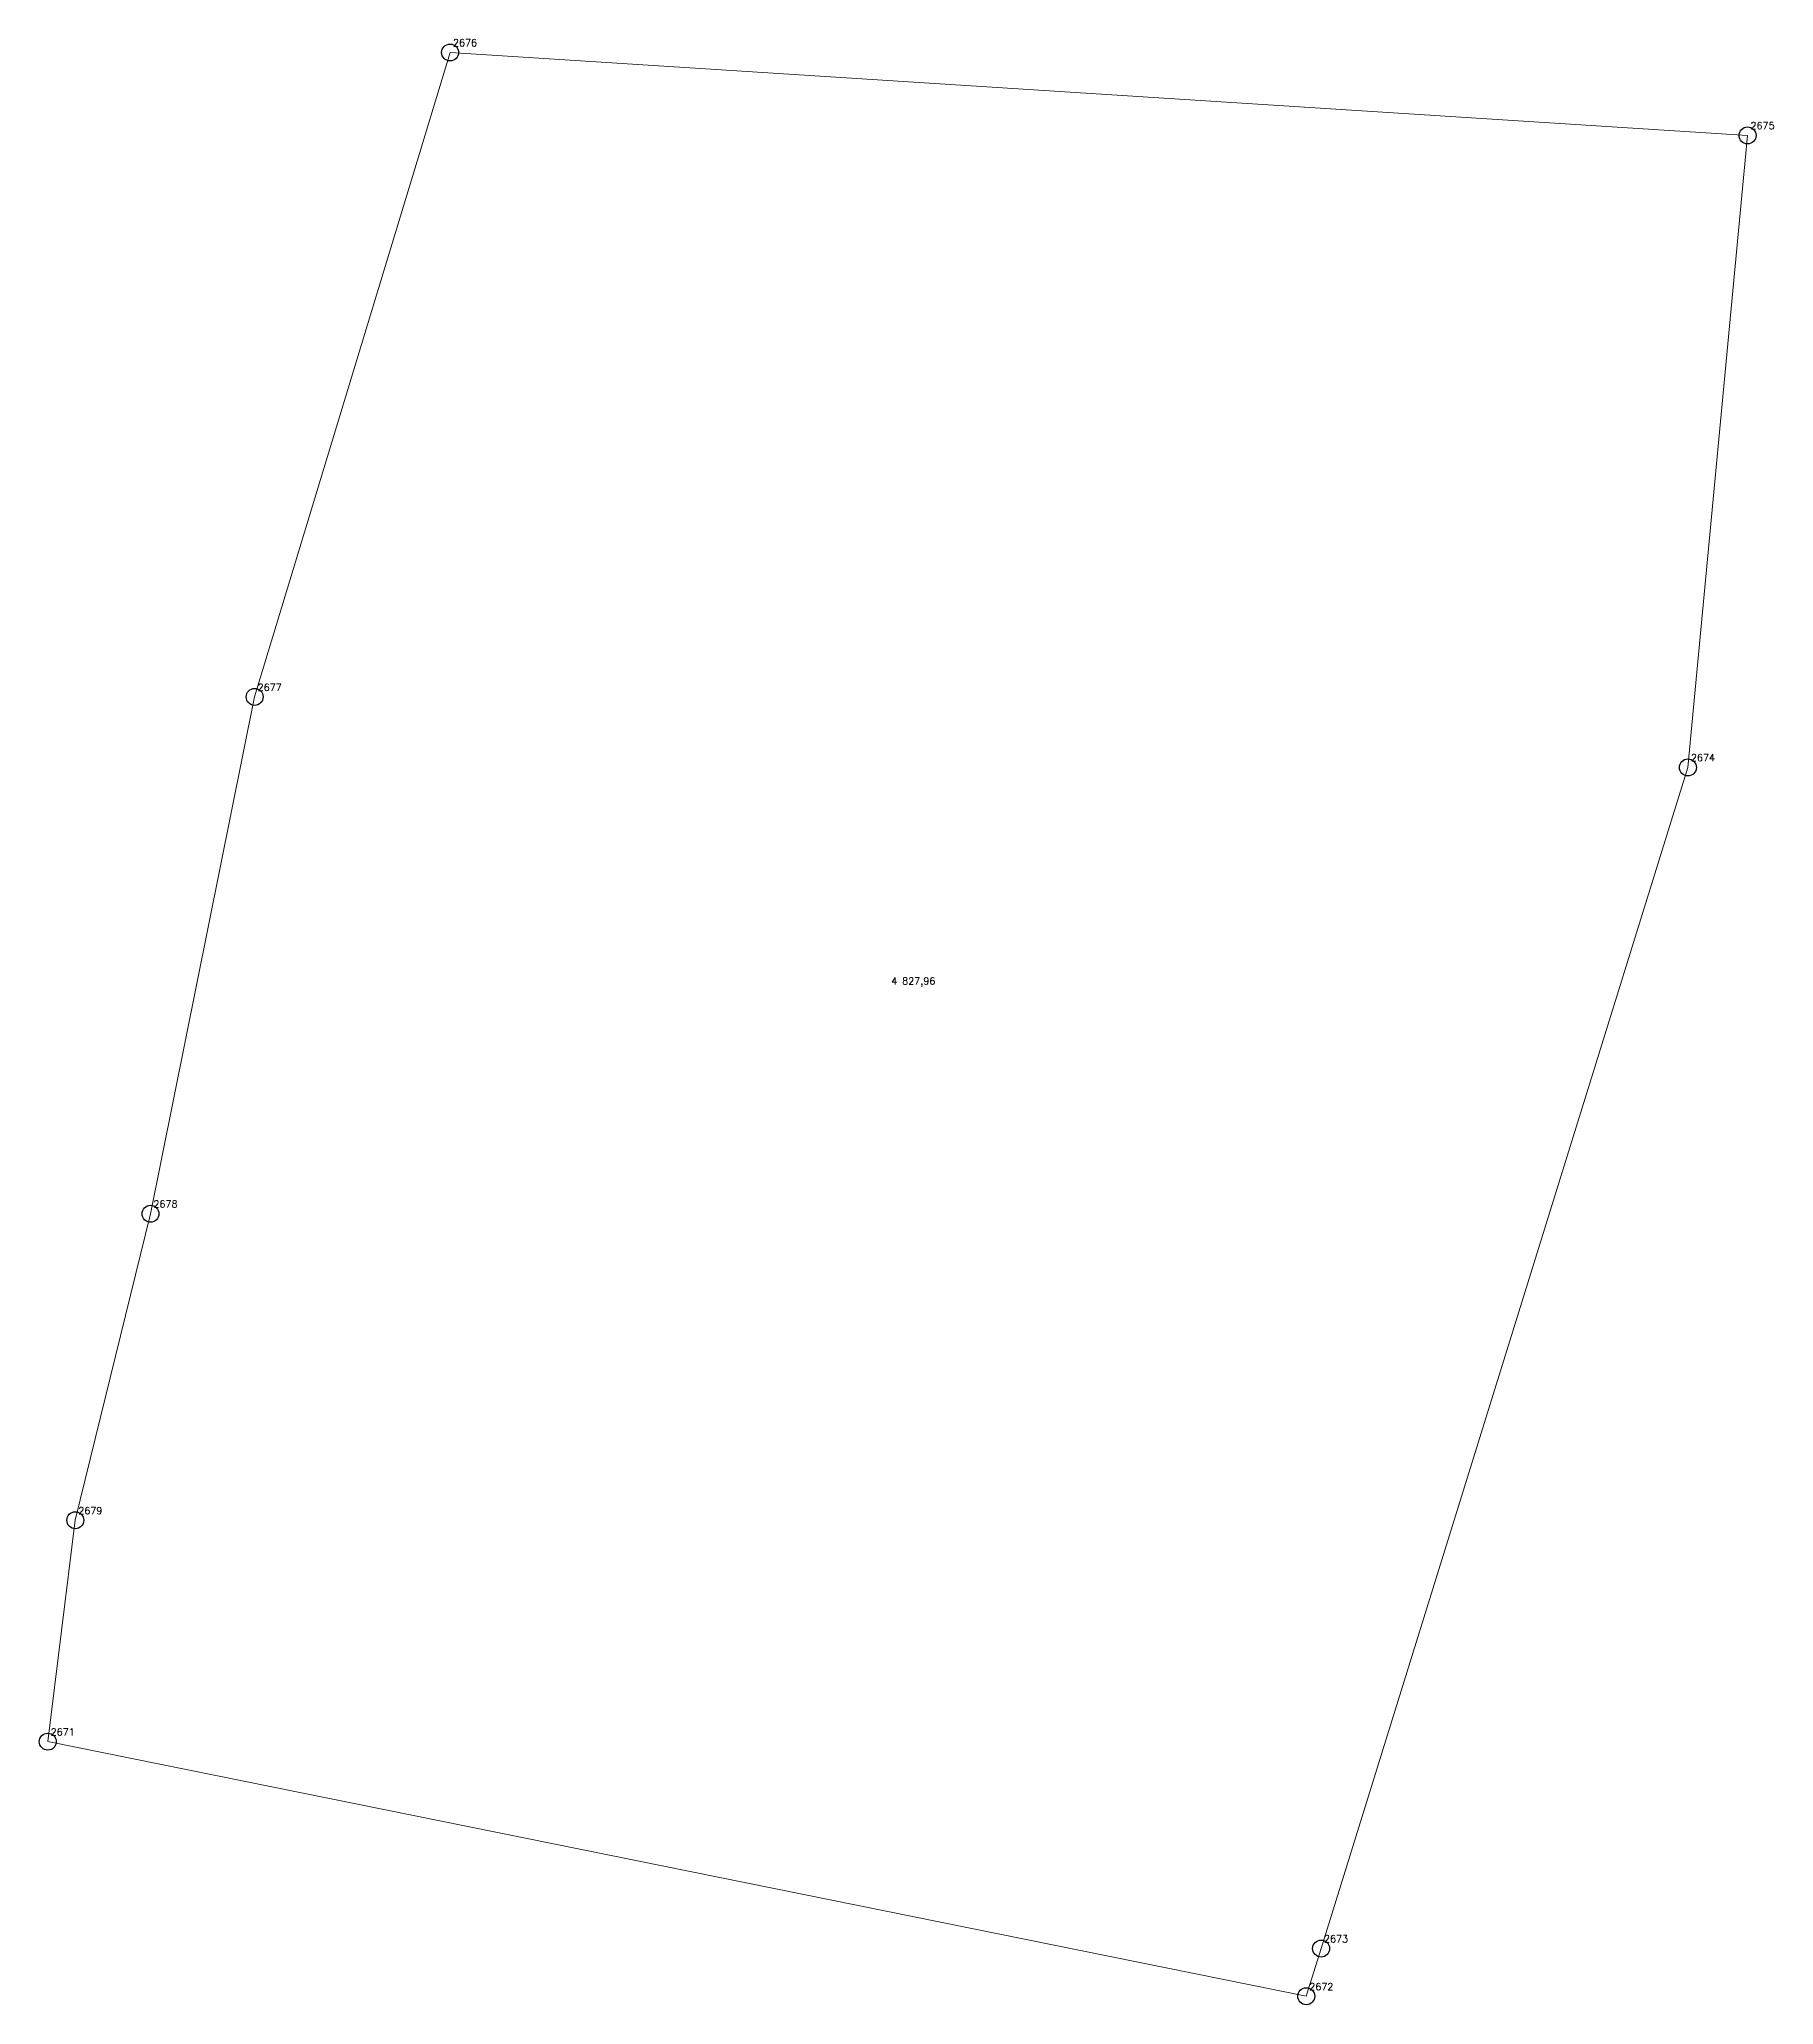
# Model space of a CAD drawing. Extents: x 1391578 to 1399811, y 355675 to 360827.
# Drawn here: x 1399488.3 to 1399565.1, y 360093.4 to 360180.4 of the extents above; entities that cross this region are included whole.
import ezdxf

# ---------------------------------------------------------------- set-up
doc = ezdxf.new("R2010")
doc.units = 0
doc.header["$PDMODE"] = 33
doc.header["$PDSIZE"] = 0.75
doc.layers.add('6 - утвержденные границы территорий окн', color=7, linetype='Continuous')
doc.styles.get("Standard").update_dxf_attribs({"font": 'simplex.shx'})

msp = doc.modelspace()

# ---------------------------------------------------------------- texts
at = {"layer": '6 - утвержденные границы территорий окн', "color": 7}
for s, p in [('2676', (1399506.638, 360180.058)), ('2675', (1399564.078, 360176.388)), ('2677', (1399497.988, 360151.528)), ('2674', (1399561.438, 360148.408)), ('4 827,96', (1399526.043, 360138.527)), ('2678', (1399493.378, 360128.648)), ('2679', (1399490.048, 360115.078)), ('2671', (1399488.83, 360105.278)), ('2673', (1399545.198, 360096.118)), ('2672', (1399544.543, 360094.007))]:
    msp.add_text(s, height=0.3111, dxfattribs=at).set_placement(p)

# ---------------------------------------------------------------- linework, layer by layer
at = {"layer": '6 - утвержденные границы территорий окн', "color": 7, "lineweight": 20}
msp.add_lwpolyline([(1399488.701, 360105.003), (1399489.919, 360114.804), (1399493.249, 360128.374), (1399497.859, 360151.254), (1399506.509, 360179.784), (1399563.949, 360176.114), (1399561.309, 360148.134), (1399545.069, 360095.844), (1399544.414, 360093.733), (1399488.701, 360105.003)], close=True, dxfattribs=at)
at = {"layer": '6 - утвержденные границы территорий окн'}
for p in [(1399506.509, 360179.784), (1399563.949, 360176.114), (1399497.859, 360151.254), (1399561.309, 360148.134), (1399493.249, 360128.374), (1399489.919, 360114.804), (1399488.701, 360105.003), (1399545.069, 360095.844), (1399544.414, 360093.733)]:
    msp.add_point(p, dxfattribs=at)

msp.set_redraw_order([(e.dxf.handle, doc.entitydb.next_handle()) for e in msp.query("TEXT MTEXT ATTDEF DIMENSION ARC_DIMENSION")])  # texts and dimensions are drawn at this point

doc.saveas('drawing.dxf')
